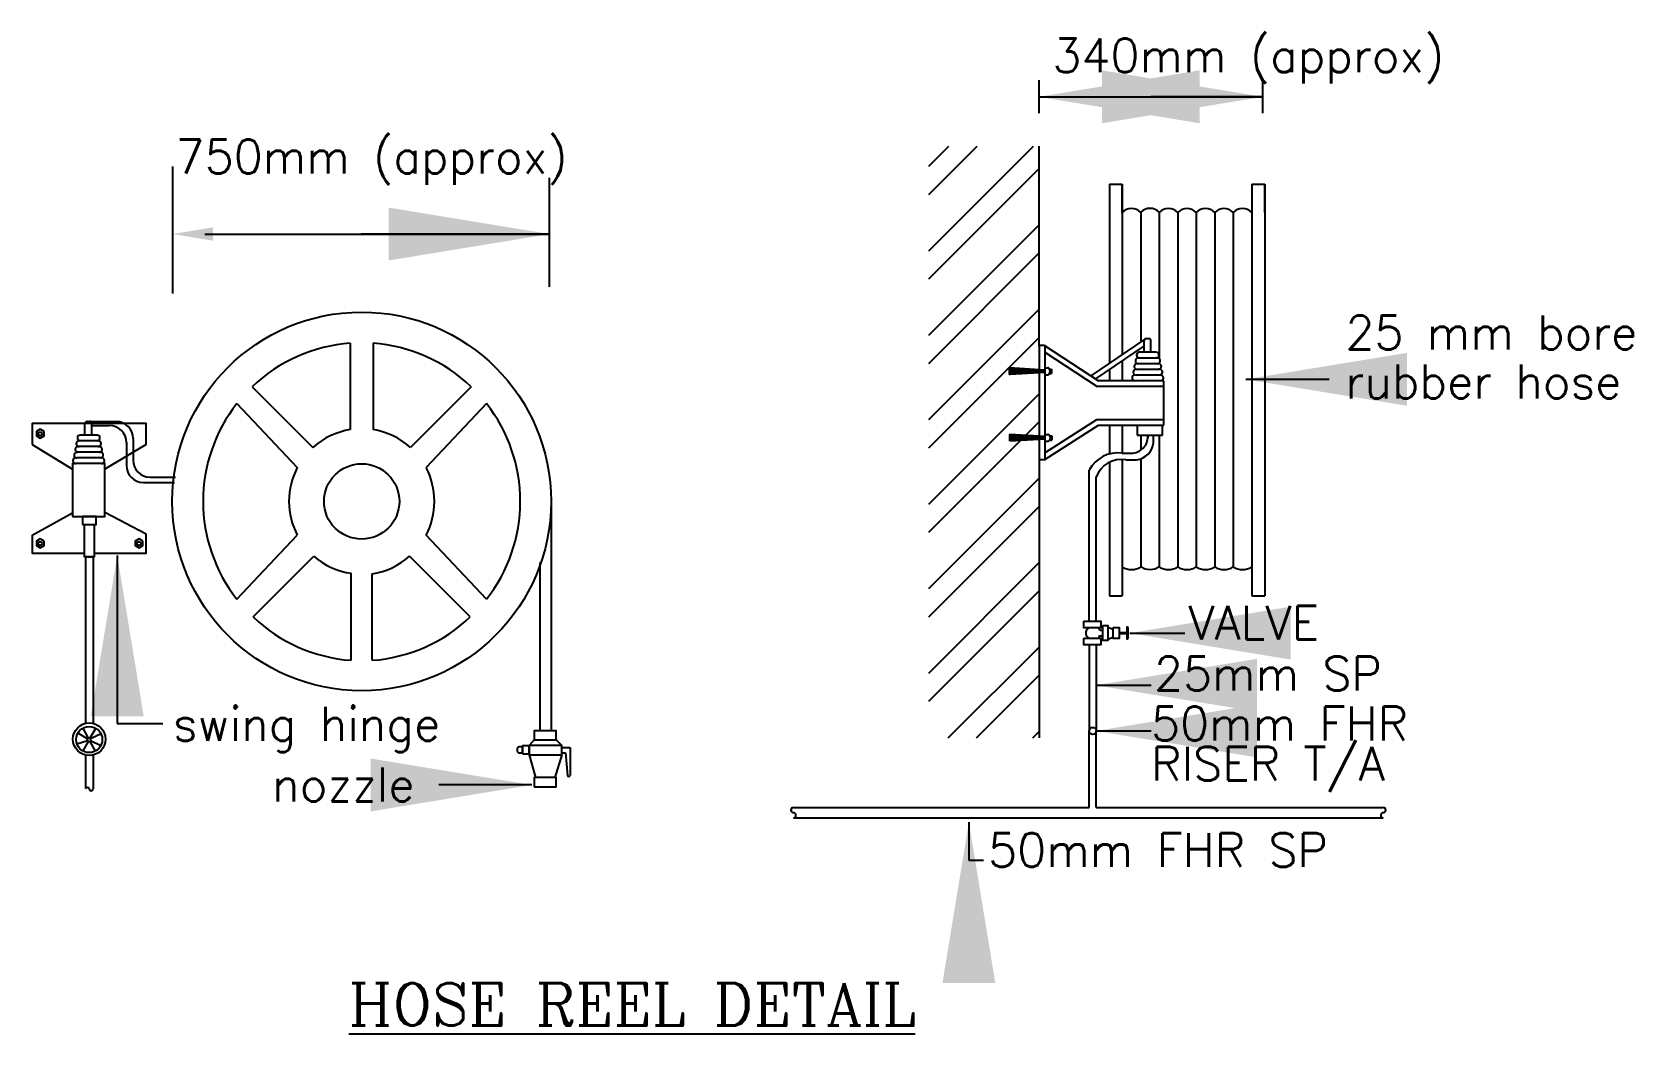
# Model space of a CAD drawing. Extents: x 3065113 to 6433189, y 628544 to 1322066.
# Drawn here: x 3151571 to 3155351, y 738115 to 740482 of the extents above; entities that cross this region are included whole.
import ezdxf

# ---------------------------------------------------------------- set-up
doc = ezdxf.new("R2010")
doc.units = 0
doc.header["$LTSCALE"] = 700
doc.header["$MEASUREMENT"] = 0
for name, color, linetype in [('detail', 7, 'CONTINUOUS'), ('LINE', 7, 'CONTINUOUS'), ('WAT-TXT', 8, 'CONTINUOUS')]:
    doc.layers.add(name, color=color, linetype=linetype)
doc.styles.add('ROMANC', font='ROMANC', dxfattribs={"height": 0.2})
doc.styles.get("Standard").update_dxf_attribs({"font": 'romans.shx'})
doc.dimstyles.new('Copy of ISO-25', dxfattribs={"dimtxt": 125, "dimasz": 380, "dimexe": 1.25, "dimexo": 0.625, "dimtad": 1, "dimtxsty": 'Standard', "dimcen": 2.5, "dimadec": 0, "dimazin": 0, "dimtfac": 1, "dimtmove": 0, "dimatfit": 3, "dimfxl": 0, "dimarcsym": 0})

msp = doc.modelspace()

# ---------------------------------------------------------------- texts
at = {"layer": 'detail'}
for s, p in [('340mm (approx)', (3153980.3, 740386.6)), ('750mm (approx)', (3151910.2, 740147.8)), ('25 mm bore ', (3154672.2, 739732)), ('rubber hose', (3154672.2, 739616)), ('VALVE', (3154301.6, 739046.4)), ('25mm SP', (3154220.2, 738926.2)), ('swing hinge', (3151903.9, 738807.2)), ('50mm FHR ', (3154213.2, 738808.2)), ('RISER T/A', (3154213.2, 738713.4)), ('nozzle', (3152138.2, 738663.9)), ('50mm FHR SP', (3153828.7, 738509.4))]:
    msp.add_text(s, height=80, dxfattribs=at).set_placement(p)
at = {"layer": 'WAT-TXT', "color": 7, "style": 'ROMANC'}
msp.add_text('%%UHOSE REEL DETAIL', height=100, dxfattribs=at).set_placement((3152318.8, 738134.7))

# ---------------------------------------------------------------- hatches: boundary and pattern name
at = {"layer": 'detail'}
h = msp.add_hatch(dxfattribs=at)
h.set_pattern_fill('ANSI31', color=5, scale=1.6128, style=0)
h.set_pattern_definition([(45, (3150228.2813, 737705.38104), (-0.142552727, 0.142552727), [])])
h.paths.add_polyline_path([(3153878.3, 739673), (3153962.1, 739677.8), (3153962.1, 739683.3), (3153878.3, 739688.5)])
h = msp.add_hatch(dxfattribs=at)
h.set_pattern_fill('ANSI31', color=5, scale=1.6128, style=0)
h.set_pattern_definition([(45, (3150228.79764, 737547.97823), (-0.142552727, 0.142552727), [])])
h.paths.add_polyline_path([(3153878.8, 739515.6), (3153962.6, 739520.4), (3153962.6, 739525.9), (3153878.8, 739531.1)])
at = {"layer": 'LINE'}
h = msp.add_hatch(dxfattribs=at)
h.set_pattern_fill('ANSI32', color=8, scale=376.32, style=0)
h.set_pattern_definition([(45, (3150185.97, 738259.09), (-99.787, 99.787), []), (45, (3150252.5, 738259.09), (-99.787, 99.787), [])])
h.paths.add_polyline_path([(3153949.1, 739741.4), (3153949.1, 740212.3), (3153688.2, 740212.3), (3153688.2, 738814.1), (3153949.1, 738814.1), (3153949.1, 739556.8)])

# ---------------------------------------------------------------- linework, layer by layer
at = {"layer": 'detail'}
for p, q in [((3153949.1, 740290.1), (3153949.1, 740368)), ((3154477.2, 740289.7), (3154477.2, 740367.6)), ((3151903.4, 739864.2), (3151903.4, 740164.2)), ((3152793.3, 739879.5), (3152793.3, 740137.2)), ((3153878.3, 739688.5), (3153878.3, 739673)), ((3151809.6, 739521.4), (3151809.6, 739470.5)), ((3153878.8, 739531.1), (3153878.8, 739515.6)), ((3154063.9, 739074.1), (3154063.9, 739071.6)), ((3154090, 739072.4), (3154090, 739074.1)), ((3154093.4, 739069), (3154099.6, 739069)), ((3154093.4, 739055.1), (3154099.6, 739055.1)), ((3154111.5, 739075.5), (3154124.1, 739071.4)), ((3154138, 739063.4), (3154156.1, 739063.4)), ((3154138, 739060.9), (3154156.1, 739060.9)), ((3154156.1, 739075.2), (3154156.1, 739049.4)), ((3154157.2, 739076.3), (3154157.5, 739076.3)), ((3154158.6, 739075.2), (3154158.6, 739049.4)), ((3154063.9, 739052.5), (3154063.9, 739049.9)), ((3154090, 739051.8), (3154090, 739049.9)), ((3154111.5, 739047.2), (3154124.1, 739052)), ((3154157.2, 739048.3), (3154157.5, 739048.3)), ((3151691.3, 738837.5), (3151703.8, 738813.3)), ((3151721.7, 738837.1), (3151707.9, 738813.2)), ((3151702, 738807.5), (3151677.2, 738799.5)), ((3151679.5, 738825.9), (3151702.2, 738811.7)), ((3151703.7, 738805.8), (3151691, 738783.4)), ((3151707.8, 738805.8), (3151720.6, 738783)), ((3151734.1, 738823.7), (3151709.3, 738811.8)), ((3151709.6, 738807.7), (3151733.7, 738796.2))]:
    msp.add_line(p, q, dxfattribs=at)
at = {"layer": 'detail', "color": 5}
for p, q in [((3154114.8, 740122.4), (3154114.8, 739699.4)), ((3154114.8, 740122.4), (3154145.3, 740122.4)), ((3154145.3, 740122.4), (3154145.3, 739720)), ((3154145.3, 740055.3), (3154145.3, 740122.4)), ((3154451, 740122.4), (3154451, 739149.7)), ((3154451, 740122.4), (3154481.5, 740122.4)), ((3154481.5, 740122.4), (3154481.5, 739149.7)), ((3154481.5, 740055.3), (3154481.5, 740122.4)), ((3154145.3, 740055.3), (3154145.3, 739720)), ((3154188.9, 740055.8), (3154189, 739749.6)), ((3154188.9, 740055.8), (3154188.9, 739751.1)), ((3154232.6, 740056.4), (3154232.6, 739710)), ((3154232.6, 740055.3), (3154232.6, 739710)), ((3154276.3, 740055.8), (3154276.4, 739218.4)), ((3154276.3, 740055.3), (3154276.3, 739218.4)), ((3154320, 740055.8), (3154320, 739218.4)), ((3154320, 740055.3), (3154320, 739218.4)), ((3154363.7, 740055.8), (3154363.7, 739218.4)), ((3154363.7, 740055.3), (3154363.7, 739218.4)), ((3154407.3, 740055.8), (3154407.4, 739218.4)), ((3154407.3, 740055.3), (3154407.3, 739218.4)), ((3154451, 740055.8), (3154451.1, 739218.4)), ((3152322.6, 739746.5), (3152322.6, 739542.5)), ((3152376.3, 739746.5), (3152376.3, 739542.5)), ((3153962, 739741.4), (3154089.1, 739657.9)), ((3153962.1, 739741.4), (3153962.1, 739471.8)), ((3154198.4, 739756), (3154071.1, 739669.7)), ((3154196.8, 739740.4), (3154082, 739662.6)), ((3154196.8, 739725.1), (3154196.8, 739752.2)), ((3154202.2, 739757.6), (3154207.7, 739757.6)), ((3154213.1, 739725.1), (3154213.1, 739752.2)), ((3153962.1, 739725.3), (3154085.8, 739644.4)), ((3154145.3, 739705.5), (3154145.3, 739657.9)), ((3154145.3, 739705.5), (3154145.3, 739657.9)), ((3154231.8, 739698.2), (3154179.3, 739698.2)), ((3154229.3, 739711.6), (3154181.2, 739711.6)), ((3154225.6, 739725.1), (3154185.5, 739725.1)), ((3153962.1, 739683.3), (3153878.3, 739688.5)), ((3153962.1, 739677.8), (3153878.3, 739673)), ((3153962.1, 739688.5), (3153962.1, 739672.2)), ((3153962.1, 739688.5), (3153968.8, 739688.5)), ((3153962.1, 739672.2), (3153968.8, 739672.2)), ((3153973.2, 739675.1), (3153978.1, 739675.1)), ((3153973.4, 739685), (3153978.1, 739685)), ((3153974.2, 739683.1), (3153974.2, 739677.6)), ((3153978.1, 739685), (3153978.1, 739675.1)), ((3154114.8, 739684.8), (3154114.8, 739657.9)), ((3154230.8, 739684.8), (3154177.7, 739684.8)), ((3154234.2, 739671.4), (3154177.7, 739671.3)), ((3152090.8, 739643.8), (3152234.1, 739500.1)), ((3152608.1, 739643.8), (3152464.8, 739500.1)), ((3154243.3, 739644.4), (3154085.8, 739644.4)), ((3154243.3, 739657.9), (3154089.1, 739657.9)), ((3154243.3, 739657.9), (3154167.8, 739657.9)), ((3154187.9, 739657.9), (3154175, 739657.9)), ((3154243.3, 739553.3), (3154243.3, 739657.9)), ((3152054.6, 739603.9), (3152197.4, 739452.7)), ((3152644.3, 739603.9), (3152501.5, 739452.7)), ((3153962.1, 739487.8), (3154085.5, 739566.7)), ((3153962.1, 739471.8), (3154089.1, 739553.3)), ((3154085.5, 739566.7), (3154243.3, 739566.7)), ((3154089.1, 739553.3), (3154243.3, 739553.3)), ((3154114.8, 739553.3), (3154114.8, 739484.9)), ((3154145.3, 739553.3), (3154145.3, 739486.9)), ((3154180.6, 739554), (3154180.6, 739529.1)), ((3154240.1, 739529.1), (3154240.1, 739552.8)), ((3153962.6, 739525.9), (3153878.8, 739531.1)), ((3153962.6, 739520.4), (3153878.8, 739515.6)), ((3153962.6, 739531.1), (3153969.3, 739531.1)), ((3153962.6, 739531.1), (3153962.6, 739514.8)), ((3153962.6, 739514.8), (3153969.3, 739514.8)), ((3153973.7, 739517.7), (3153978.6, 739517.7)), ((3153973.9, 739527.6), (3153978.6, 739527.6)), ((3153974.7, 739525.7), (3153974.7, 739520.2)), ((3153978.6, 739527.6), (3153978.6, 739517.7)), ((3154180.6, 739529.1), (3154240.1, 739529.1)), ((3154232.6, 739529.1), (3154232.6, 739218.4)), ((3154232.7, 739529.1), (3154232.7, 739219)), ((3154145.3, 739471.7), (3154145.3, 739218.4)), ((3154188.9, 739473.6), (3154188.9, 739219)), ((3154189, 739473.6), (3154189, 739218.4)), ((3154114.8, 739465.1), (3154114.8, 739149.7)), ((3152796.7, 739372.9), (3152796.7, 738831.2)), ((3154145.3, 739382.5), (3154145.3, 739149.7)), ((3152054.6, 739141.9), (3152197.4, 739293.1)), ((3152644.3, 739141.9), (3152501.5, 739293.1)), ((3152092.9, 739100.2), (3152236.2, 739243.9)), ((3152606, 739100.2), (3152462.7, 739243.9)), ((3152769.8, 739228.2), (3152769.8, 738831.2)), ((3152324.7, 738997.5), (3152324.9, 739203)), ((3152374.2, 738997.5), (3152374, 739201.4)), ((3154114.8, 739149.7), (3154145.3, 739149.7)), ((3154451, 739149.7), (3154481.5, 739149.7)), ((3152729.1, 738793), (3152721.7, 738793)), ((3152729.1, 738778.7), (3152729.1, 738793)), ((3152756.4, 738809.3), (3152745.2, 738796.4)), ((3152808.7, 738809.3), (3152821.7, 738796.4)), ((3152822, 738791.5), (3152841.7, 738791.5)), ((3152841.7, 738791.5), (3152841.7, 738725.5)), ((3152716.4, 738787.6), (3152716.4, 738784.1)), ((3152721.7, 738778.7), (3152729.1, 738778.7)), ((3152745.2, 738774.4), (3152759.9, 738720.4)), ((3152821.7, 738774.4), (3152805.3, 738720.4)), ((3152822, 738778.9), (3152830.5, 738778.9)), ((3152830.5, 738778.9), (3152835.4, 738725.7))]:
    msp.add_line(p, q, dxfattribs=at)
at = {"layer": 'detail', "color": 4}
for p, q in [((3151793.9, 739511.9), (3151793.9, 739457.7)), ((3154188.9, 739529.1), (3154188.9, 739494)), ((3154189, 739529.1), (3154189, 739494)), ((3154205.7, 739529), (3154205.7, 739523.4)), ((3154219.2, 739511.6), (3154219.2, 739528.9)), ((3154144.5, 739486.9), (3154160.1, 739486.9)), ((3154154, 739471.3), (3154160.1, 739471.3)), ((3154160.1, 739486.9), (3154166.1, 739486.9)), ((3154160.1, 739471.3), (3154178.9, 739471.3)), ((3154067.1, 739089.9), (3154067.1, 739446.6)), ((3151834.2, 739417.4), (3151907.8, 739417.4)), ((3151849.9, 739430.2), (3151910, 739430.2)), ((3154084, 739089.9), (3154084, 739430.9)), ((3154067.1, 739034.1), (3154067.1, 738830.7)), ((3154084, 739034.1), (3154084, 738831.4)), ((3154067.1, 738649.6), (3154067.1, 738830.7)), ((3154084, 738649.6), (3154084, 738830.7)), ((3153368.7, 738649.6), (3154067.1, 738649.6)), ((3154084, 738649.6), (3154761.6, 738649.6)), ((3153368.7, 738625.5), (3154761.6, 738625.5))]:
    msp.add_line(p, q, dxfattribs=at)
at = {"layer": 'detail'}
msp.add_lwpolyline([(3151979, 740004.5), (3152793.3, 740004.5)], dxfattribs=at)
at = {"layer": 'detail', "color": 5}
msp.add_lwpolyline([(3153962, 739741.4), (3153949.1, 739741.4), (3153949.1, 739471.8), (3153962.1, 739471.8)], dxfattribs=at)
at = {"layer": 'detail', "color": 4}
for points in [[(3151690.5, 739318.7), (3151722.4, 739318.7), (3151722.4, 739337.2), (3151690.5, 739337.2)], [(3151695, 739318.7), (3151717.8, 739318.7), (3151717.8, 739242.1), (3151695, 739242.1)]]:
    msp.add_lwpolyline(points, close=True, dxfattribs=at)
for points in [[(3151697.9, 738848.5), (3151697.9, 739242.1), (3151715.3, 739242.1), (3151715.3, 738848.4)], [(3151697.9, 738694.3), (3151697.9, 738773.7)], [(3151715.3, 738773.9), (3151715.3, 738693.8)]]:
    msp.add_lwpolyline(points, dxfattribs=at)
at = {"layer": 'detail'}
for points in [[(3154054.8, 739089.9), (3154094.8, 739089.9), (3154094.8, 739074.1), (3154054.8, 739074.1)], [(3154099.6, 739079.6), (3154111.5, 739079.6), (3154111.5, 739044.4), (3154099.6, 739044.4)], [(3154124.1, 739075.1), (3154138, 739075.1), (3154138, 739048.9), (3154124.1, 739048.9)], [(3154054.8, 739049.9), (3154094.8, 739049.9), (3154094.8, 739034.1), (3154054.8, 739034.1)]]:
    msp.add_lwpolyline(points, close=True, dxfattribs=at)
at = {"layer": 'detail', "color": 5}
for points in [[(3152756.4, 738809.3), (3152808.7, 738809.3), (3152808.7, 738831.2), (3152756.4, 738831.2)], [(3152729.1, 738776.6), (3152745.2, 738776.6), (3152745.2, 738795.1), (3152729.1, 738795.1)], [(3152745.2, 738774.4), (3152821.7, 738774.4), (3152821.7, 738796.4), (3152745.2, 738796.4)], [(3152756.4, 738698.5), (3152808.7, 738698.5), (3152808.7, 738720.4), (3152756.4, 738720.4)]]:
    msp.add_lwpolyline(points, close=True, dxfattribs=at)
for radius in [447.2, 88.9]:
    msp.add_circle((3152349.5, 739372.9), radius, dxfattribs=at)
at = {"layer": 'detail'}
for centre, radius in [((3151706.3, 738811.1), 38.4), ((3151706.2, 738810.3), 30.9), ((3154075.6, 738830.7), 8.44), ((3151705.8, 738809.5), 4.24)]:
    msp.add_circle(centre, radius, dxfattribs=at)
at = {"layer": 'detail', "color": 5}
for centre, radius, start, end in [((3154167.2, 740034.1), 30.5, 44.534, 136.0984), ((3154210.9, 740034.7), 30.5, 44.534, 136.0984), ((3154254.6, 740034.2), 30.5, 44.534, 136.0984), ((3154298.3, 740034.2), 30.5, 44.534, 136.0984), ((3154341.9, 740034.2), 30.5, 44.534, 136.0984), ((3154385.6, 740034.1), 30.5, 44.534, 136.0984), ((3154429.3, 740034.1), 30.5, 44.534, 136.0984), ((3152349.5, 739372.9), 374.5, 94.1158, 133.6749), ((3152349.5, 739372.9), 374.5, 46.3251, 85.8842), ((3154202.2, 739752.2), 5.38, 90, 180), ((3154207.7, 739752.2), 5.38, 0, 90), ((3154180.3, 739691.5), 6.76, 81.3593, 269.6753), ((3154182.9, 739705), 6.76, 80.7099, 269.6925), ((3154185.5, 739718.4), 6.72, 90, 270), ((3154225.6, 739718.4), 6.72, 270, 90), ((3154228.2, 739705), 6.76, 270.3075, 99.2901), ((3154230.8, 739691.5), 6.76, 270.3247, 98.6407), ((3153968.8, 739683.1), 5.38, 0, 90), ((3153968.8, 739677.6), 5.38, 270, 0), ((3154175.3, 739664.8), 6.95, 90.4034, 268.1285), ((3154177.7, 739678), 6.72, 90, 270), ((3154233.2, 739678.2), 6.95, 278.6165, 110.0865), ((3154235.9, 739664.7), 6.85, 271.0404, 104.2433), ((3152349.5, 739372.9), 374.5, 141.9206, 180), ((3152349.5, 739372.9), 374.5, 0, 38.0794), ((3152349.5, 739372.9), 171.7, 99.0067, 132.2208), ((3152349.5, 739372.9), 171.7, 47.7792, 80.9933), ((3153969.3, 739525.7), 5.38, 0, 90), ((3153969.3, 739520.2), 5.38, 270, 0), ((3152349.5, 739372.9), 171.7, 152.3152, 180), ((3152349.5, 739372.9), 171.7, 0, 27.6848), ((3152349.5, 739372.9), 374.5, 180, 218.0794), ((3152349.5, 739372.9), 171.7, 180, 207.6848), ((3152349.5, 739372.9), 171.7, 332.3152, 0), ((3152349.5, 739372.9), 374.5, 321.9206, 0), ((3152349.5, 739372.9), 171.7, 228.7196, 261.7772), ((3152347.6, 739370.7), 171.3, 278.8772, 312.2404), ((3154167.1, 739250.6), 38.9, 235.8298, 304.1702), ((3154210.8, 739251.2), 38.9, 235.8298, 304.1702), ((3154254.5, 739250.6), 38.9, 235.8298, 304.1702), ((3154298.2, 739250.6), 38.9, 235.8298, 304.1702), ((3154341.8, 739250.6), 38.9, 235.8298, 304.1702), ((3154385.5, 739250.6), 38.9, 235.8298, 304.1702), ((3154429.2, 739250.6), 38.9, 235.8298, 304.1702), ((3152351.6, 739371), 374.5, 226.3251, 265.8842), ((3152347.3, 739371), 374.5, 274.1158, 313.6749), ((3152721.7, 738787.6), 5.38, 90, 180), ((3152721.7, 738784.1), 5.38, 180, 270), ((3152838.6, 738726.6), 3.32, 194.9208, 339.6695), ((3152838.6, 738726.6), 3.32, 20.3356, 20.4755)]:
    msp.add_arc(centre, radius, start, end, dxfattribs=at)
at = {"layer": 'detail', "color": 4}
for centre, radius, start, end in [((3151753.6, 739511.9), 40.3, 0, 90), ((3151769.3, 739521.4), 40.3, 0, 90), ((3154166.6, 739526.1), 39.2, 269.2889, 1.7169), ((3154173.7, 739516.8), 45.8, 276.5058, 353.4942), ((3151849.9, 739470.5), 40.3, 180, 270), ((3154134.3, 739412.1), 75.5, 82.257, 152.8156), ((3154143.3, 739408.9), 63.3, 80.2934, 159.6064), ((3151834.2, 739457.7), 40.3, 180, 270), ((3151701.8, 738692.5), 4.53, 13.175, 156.8929), ((3151710.6, 738693.5), 4.31, 180, 7.5446), ((3153368.7, 738643.6), 6.03, 90, 270), ((3154761.6, 738643.6), 6.03, 270, 90), ((3153368.7, 738631.5), 6.03, 270, 90), ((3154761.6, 738631.5), 6.03, 90, 270)]:
    msp.add_arc(centre, radius, start, end, dxfattribs=at)
at = {"layer": 'detail'}
for centre, radius, start, end in [((3154071, 739062), 11.9, 126.7222, 233.2778), ((3154093.4, 739072.4), 3.36, 180, 270), ((3154093.4, 739051.8), 3.36, 90, 180), ((3154157.2, 739075.2), 1.12, 90, 180), ((3154157.5, 739075.2), 1.12, 0, 90), ((3154157.2, 739049.4), 1.12, 180, 270), ((3154157.5, 739049.4), 1.12, 270, 0)]:
    msp.add_arc(centre, radius, start, end, dxfattribs=at)
msp.add_solid([(3151998.4, 739988.7), (3151903.4, 740004.5), (3151998.4, 740020.4)], dxfattribs=at)
at = {"layer": 'LINE', "color": 8}
for p, q in [((3153949.1, 739739.7), (3153949.1, 740212.3)), ((3151696.1, 739529.4), (3151696.1, 739556.5)), ((3151701.5, 739561.9), (3151707, 739561.9)), ((3151708.3, 739561.8), (3151769.3, 739561.8)), ((3151712.4, 739529.4), (3151712.4, 739556.5)), ((3151712.4, 739552.2), (3151753.6, 739552.2)), ((3153949.1, 739556.8), (3153949.1, 738814.1)), ((3151728.6, 739515.9), (3151680.6, 739515.9)), ((3151724.9, 739529.4), (3151684.9, 739529.4)), ((3151571.1, 739507.7), (3151667.1, 739449.2)), ((3151730.2, 739489.1), (3151677, 739489.1)), ((3151733.6, 739475.7), (3151677, 739475.6)), ((3151731.1, 739502.5), (3151678.7, 739502.5)), ((3151840.8, 739507.7), (3151742.7, 739449.2)), ((3151687.2, 739462.2), (3151674.4, 739462.2)), ((3151571.1, 739292.9), (3151667.1, 739345.6)), ((3151840.8, 739295.6), (3151742.7, 739346.9))]:
    msp.add_line(p, q, dxfattribs=at)
for points in [[(3151840.8, 739507.7), (3151840.8, 739556.8), (3151571.1, 739556.8), (3151571.1, 739507.7)], [(3151571.1, 739292.9), (3151571.1, 739250.8), (3151695, 739250.8)], [(3151717.8, 739250.8), (3151840.8, 739250.8), (3151840.8, 739295.6)]]:
    msp.add_lwpolyline(points, dxfattribs=at)
for points in [[(3151599.6, 739538.1), (3151590.5, 739543.3), (3151581.4, 739538.1), (3151581.4, 739527.5), (3151590.5, 739522.3), (3151599.6, 739527.5)], [(3151667.1, 739337.2), (3151742.7, 739337.2), (3151742.7, 739462.2), (3151667.1, 739462.2)], [(3151599.6, 739279), (3151590.5, 739284.3), (3151581.4, 739279), (3151581.4, 739268.5), (3151590.5, 739263.2), (3151599.6, 739268.5)], [(3151832.9, 739279), (3151823.8, 739284.3), (3151814.7, 739279), (3151814.7, 739268.5), (3151823.8, 739263.2), (3151832.9, 739268.5)]]:
    msp.add_lwpolyline(points, close=True, dxfattribs=at)
for centre in [(3151590.4, 739532.3), (3151590.4, 739273.2), (3151823.7, 739273.2)]:
    msp.add_circle(centre, 4.43, dxfattribs=at)
for centre, radius, start, end in [((3151701.5, 739556.5), 5.38, 90, 180), ((3151707, 739556.5), 5.38, 0, 90), ((3151682.3, 739509.3), 6.76, 80.7099, 269.6925), ((3151684.9, 739522.7), 6.72, 90, 270), ((3151724.9, 739522.7), 6.72, 270, 90), ((3151727.5, 739509.3), 6.76, 270.3075, 99.2901), ((3151674.6, 739469.1), 6.95, 90.4034, 268.1285), ((3151677, 739482.3), 6.72, 90, 270), ((3151679.7, 739495.8), 6.76, 81.3593, 269.6753), ((3151730.1, 739495.8), 6.76, 270.3247, 98.6407), ((3151732.5, 739482.5), 6.95, 278.6165, 110.0865), ((3151735.3, 739469), 6.85, 271.0404, 104.2433)]:
    msp.add_arc(centre, radius, start, end, dxfattribs=at)

msp.set_redraw_order([(e.dxf.handle, doc.entitydb.next_handle()) for e in msp.query("TEXT MTEXT ATTDEF DIMENSION ARC_DIMENSION")])  # texts and dimensions are drawn at this point

# ---------------------------------------------------------------- leaders
at = {"layer": 'detail'}
for points, override in [([(3153947.9, 740328.7), (3154477.2, 740328.7)], {"dimgap": 0.625, "dimtad": 0}), ([(3154477.2, 740328.7), (3154212.5, 740328.7)], {"dimgap": 0.625, "dimtad": 0}), ([(3152793.3, 740004.5), (3152348.3, 740004.5)], {"dimgap": 0.625, "dimtad": 0}), ([(3154437.2, 739661.3), (3154634, 739661.3)], {"dimgap": 0.625, "dimtad": 0}), ([(3151772.4, 739245), (3151772.4, 738848.4), (3151880.3, 738848.4)], {"dimgap": 0.625, "dimtad": 0}), ([(3154162.8, 739061.7), (3154292.8, 739061.7)], {"dimgap": 0.625, "dimtad": 0}), ([(3154083.3, 738938.5), (3154213.3, 738938.5)], {"dimasz": 380, "dimgap": 0.625, "dimtad": 0}), ([(3154083.3, 738830.6), (3154213.3, 738830.6)], {"dimasz": 380, "dimgap": 0.625, "dimtad": 0}), ([(3152750.9, 738703), (3152531.4, 738703)], {"dimgap": 0.625, "dimtad": 0}), ([(3153783.1, 738614.8), (3153783.1, 738525.5), (3153817.7, 738525.5)], {"dimgap": 0.625, "dimtad": 0})]:
    msp.add_leader(points, dimstyle='Copy of ISO-25', override=override, dxfattribs=at)

doc.saveas('drawing.dxf')
